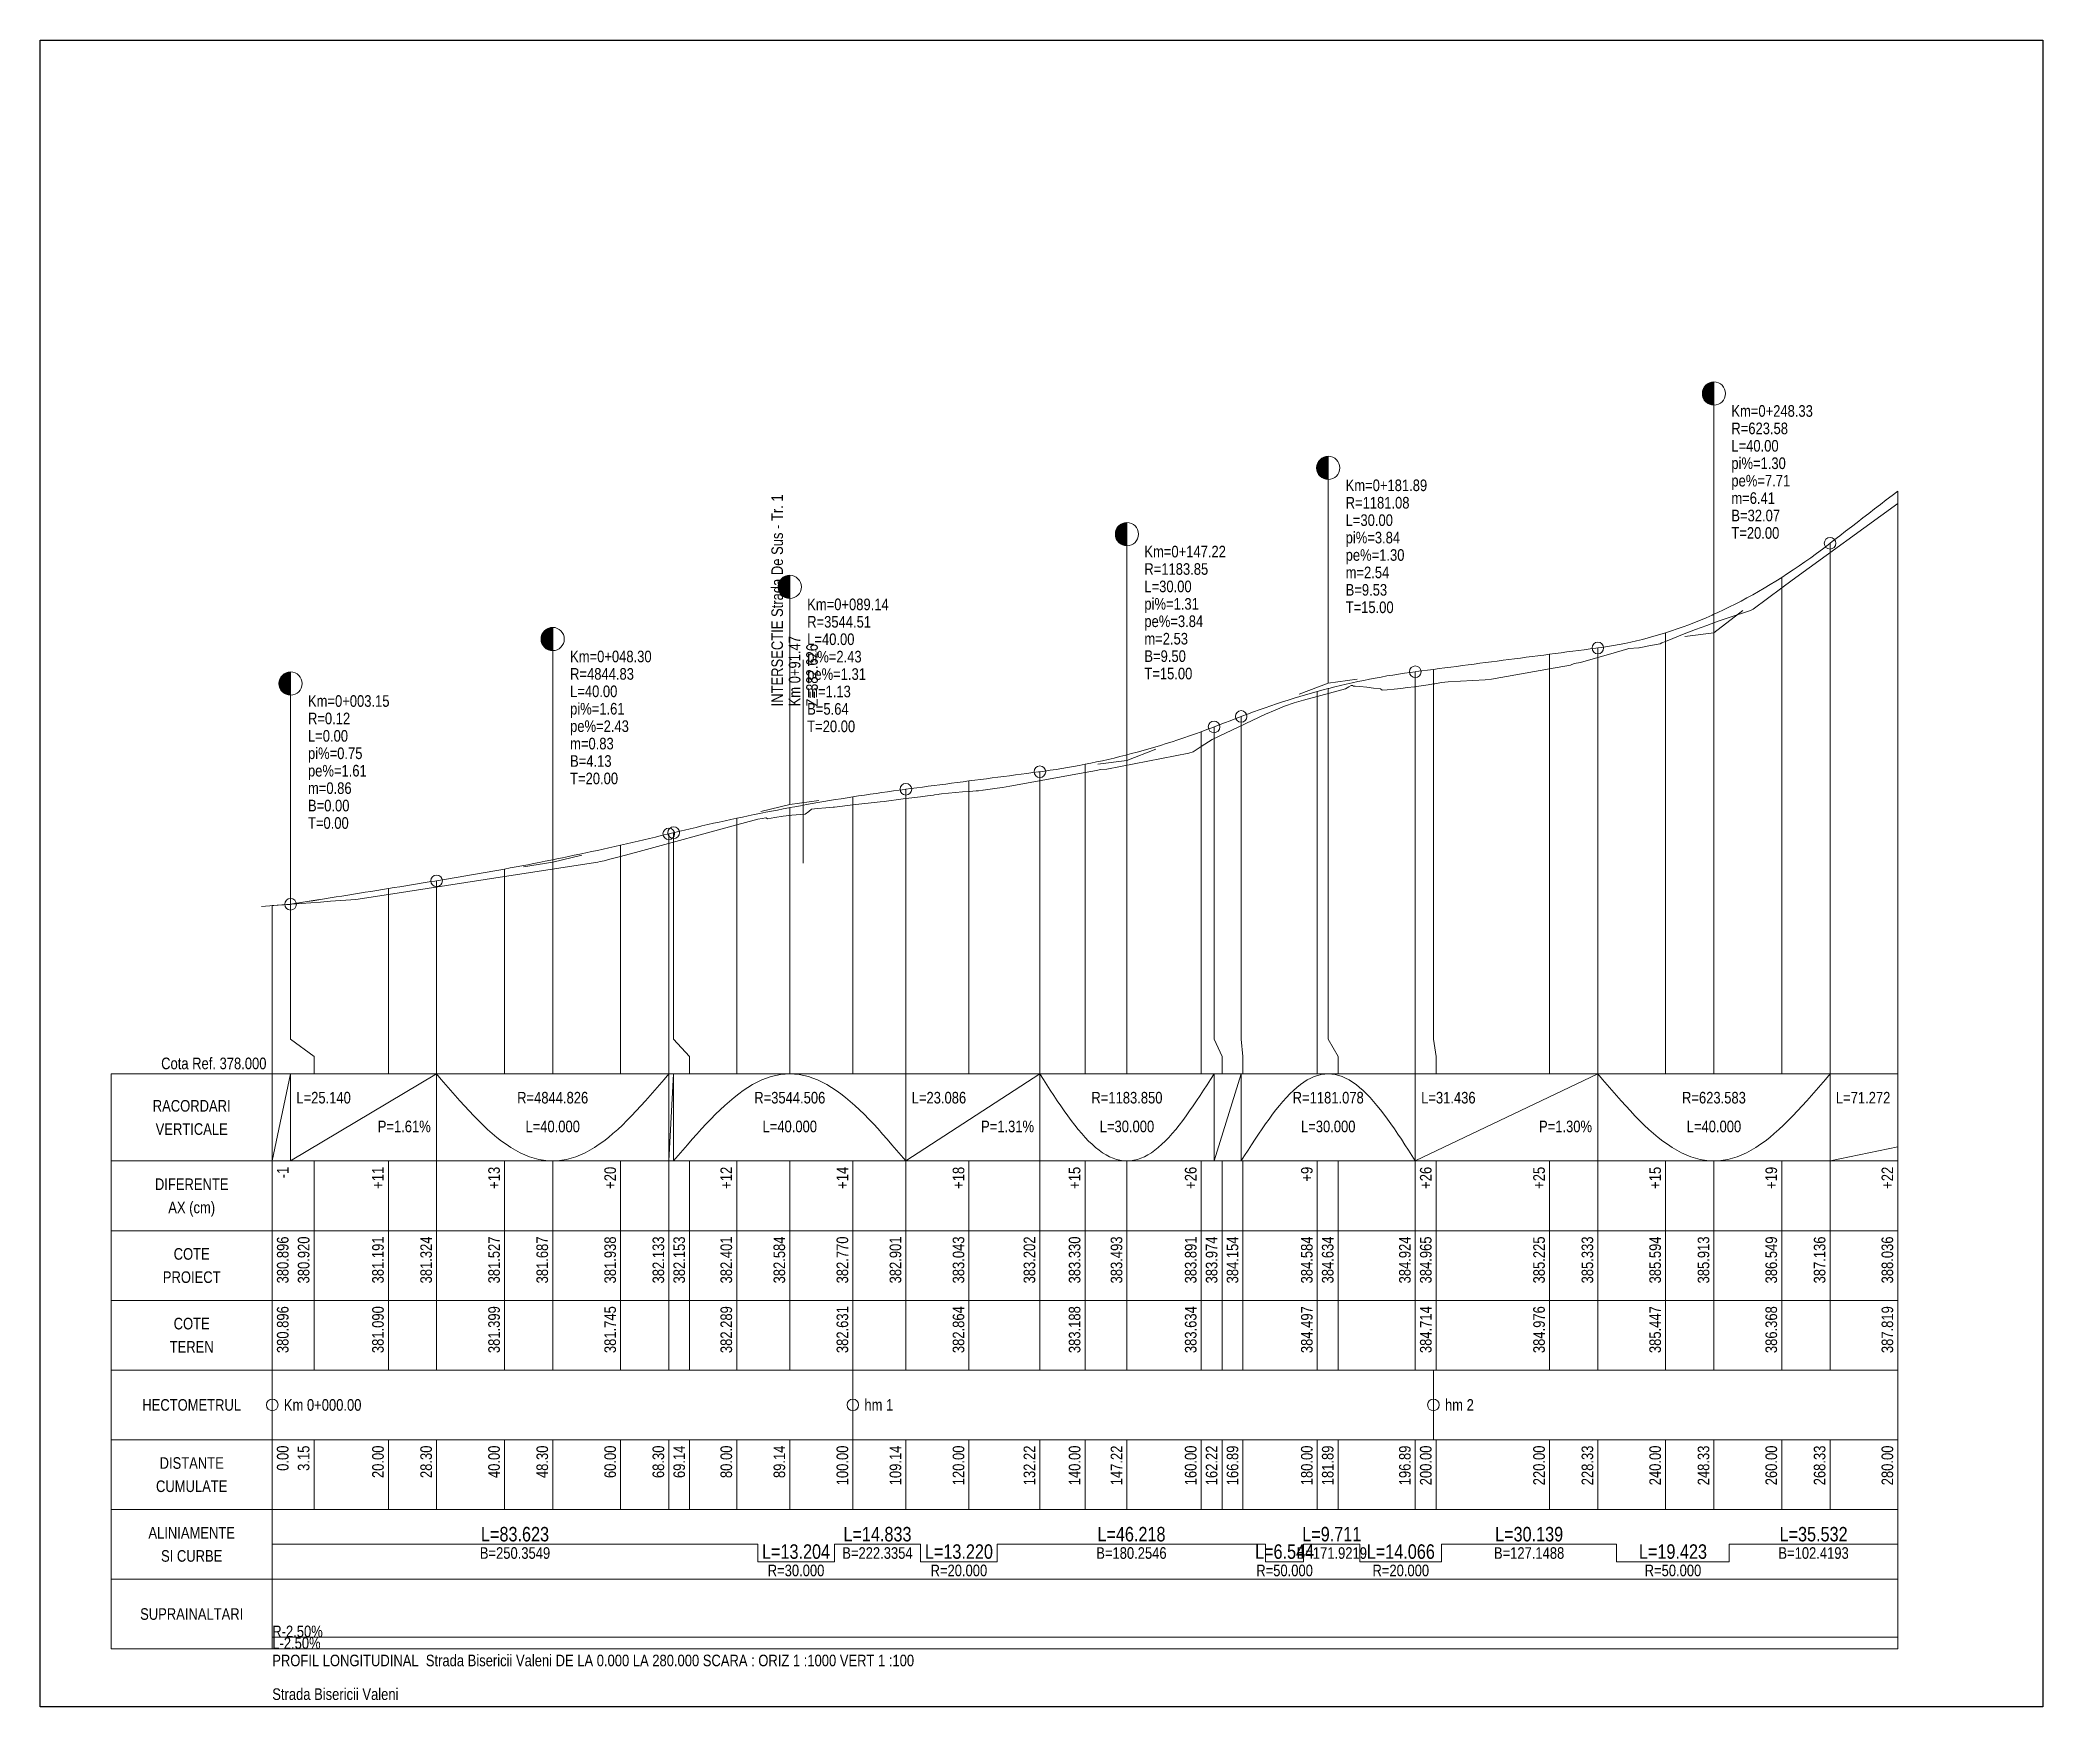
# Model space of a CAD drawing. Extents: x -600 to 1621, y -3670 to 287.
# Drawn here: x 0 to 345, y -367 to -80 of the extents above; entities that cross this region are included whole.
import ezdxf
from ezdxf.enums import TextEntityAlignment as Align

# ---------------------------------------------------------------- set-up
doc = ezdxf.new("R2010")
doc.units = 0
doc.layers.add('ARD-No Plot', color=7, linetype='Continuous', lineweight=0, plot=False)
doc.layers.add('Cartus', color=8, linetype='Continuous')
for name, color, linetype, lineweight in [('L-C. Ref', 7, 'Continuous', 0), ('L-cote-ex', 7, 'Continuous', 0), ('L-Cote-Pr', 7, 'Continuous', 0), ('L-Curbe', 7, 'Continuous', 0), ('L-Cut-Fill', 7, 'Continuous', 0), ('L-Design', 7, 'Continuous', 0), ('L-Exist', 7, 'Continuous', 0), ('L-Intersectii', 7, 'Continuous', 0), ('L-LINES', 7, 'Continuous', 0), ('L-Pante-Tran', 7, 'Continuous', 0), ('L-rac-Vert', 7, 'Continuous', 0), ('L-TEXT', 7, 'Continuous', 0)]:
    doc.layers.add(name, color=color, linetype=linetype, lineweight=lineweight)
doc.styles.add('Arial', font='arial.ttf', dxfattribs={"width": 0.8})

msp = doc.modelspace()

# ---------------------------------------------------------------- texts
at = {"layer": 'ARD-No Plot', "style": 'Arial', "width": 0.8}
msp.add_text('Strada Bisericii Valeni', height=2, dxfattribs=at).set_placement((40, -365.81))
at = {"layer": 'L-C. Ref', "style": 'Arial', "width": 0.8}
msp.add_text('Cota Ref. 378.000', height=2, dxfattribs=at).set_placement((39, -257.21), align=Align.RIGHT)
at = {"layer": 'L-cote-ex', "style": 'Arial', "width": 0.8}
for s, p in [('380.896', (42.8, -298.01)), ('380.896', (42.8, -298.01)), ('380.896', (42.8, -298.01)), ('381.090', (59.2, -298.01)), ('381.399', (79.2, -298.01)), ('381.745', (99.2, -298.01)), ('382.289', (119.2, -298.01)), ('382.631', (139.2, -298.01)), ('382.864', (159.2, -298.01)), ('383.188', (179.2, -298.01)), ('383.634', (199.2, -298.01)), ('384.497', (219.2, -298.01)), ('384.714', (239.69, -298.01)), ('384.976', (259.2, -298.01)), ('385.447', (279.2, -298.01)), ('386.368', (299.2, -298.01)), ('387.819', (319.2, -298.01))]:
    msp.add_text(s, height=2, rotation=90, dxfattribs=at).set_placement(p, align=Align.RIGHT)
at = {"layer": 'L-Cote-Pr', "style": 'Arial', "width": 0.8}
for s, p in [('380.896', (42.8, -286.01)), ('380.920', (46.4, -286.01)), ('381.191', (59.2, -286.01)), ('381.324', (67.5, -286.01)), ('381.527', (79.2, -286.01)), ('381.687', (87.5, -286.01)), ('381.938', (99.2, -286.01)), ('382.133', (107.5, -286.01)), ('382.153', (111.09, -286.01)), ('382.401', (119.2, -286.01)), ('382.584', (128.34, -286.01)), ('382.770', (139.2, -286.01)), ('382.901', (148.34, -286.01)), ('383.043', (159.2, -286.01)), ('383.202', (171.42, -286.01)), ('383.330', (179.2, -286.01)), ('383.493', (186.42, -286.01)), ('383.891', (199.2, -286.01)), ('383.974', (202.8, -286.01)), ('384.154', (206.4, -286.01)), ('384.584', (219.2, -286.01)), ('384.634', (222.8, -286.01)), ('384.924', (236.09, -286.01)), ('384.965', (239.69, -286.01)), ('385.225', (259.2, -286.01)), ('385.333', (267.53, -286.01)), ('385.594', (279.2, -286.01)), ('385.913', (287.53, -286.01)), ('386.549', (299.2, -286.01)), ('387.136', (307.53, -286.01)), ('388.036', (319.2, -286.01))]:
    msp.add_text(s, height=2, rotation=90, dxfattribs=at).set_placement(p, align=Align.RIGHT)
for s, p in [('COTE', (26.12, -290.01)), ('PROIECT', (26.12, -294.01))]:
    msp.add_text(s, height=2, dxfattribs=at).set_placement(p, align=Align.CENTER)
at = {"layer": 'L-Cut-Fill', "style": 'Arial', "width": 0.8}
for s, p in [('-1', (42.8, -274.01)), ('+11', (59.2, -274.01)), ('+13', (79.2, -274.01)), ('+20', (99.2, -274.01)), ('+12', (119.2, -274.01)), ('+14', (139.2, -274.01)), ('+18', (159.2, -274.01)), ('+15', (179.2, -274.01)), ('+26', (199.2, -274.01)), ('+9', (219.2, -274.01)), ('+26', (239.69, -274.01)), ('+25', (259.2, -274.01)), ('+15', (279.2, -274.01)), ('+19', (299.2, -274.01)), ('+22', (319.2, -274.01))]:
    msp.add_text(s, height=2, rotation=90, dxfattribs=at).set_placement(p, align=Align.RIGHT)
for s, p in [('DIFERENTE', (26.12, -278.01)), ('AX (cm)', (26.12, -282.01))]:
    msp.add_text(s, height=2, dxfattribs=at).set_placement(p, align=Align.CENTER)
at = {"layer": 'L-Intersectii', "style": 'Arial', "width": 0.8}
for s, p in [('INTERSECTIE Strada De Sus - Tr. 1', (127.97, -194.74)), ('Km 0+91.47', (130.97, -194.74)), ('Z=382.626', (133.97, -194.74))]:
    msp.add_text(s, height=2, rotation=90, dxfattribs=at).set_placement(p)
at = {"layer": 'L-rac-Vert', "style": 'Arial', "width": 0.8}
for s, p in [('Km=0+248.33', (291.33, -144.87)), ('R=623.58', (291.33, -147.87)), ('pi%=1.30', (291.33, -153.87)), ('L=40.00', (291.33, -150.87)), ('pe%=7.71', (291.33, -156.87)), ('Km=0+181.89', (224.89, -157.67)), ('R=1181.08', (224.89, -160.67)), ('m=6.41', (291.33, -159.87)), ('L=30.00', (224.89, -163.67)), ('B=32.07', (291.33, -162.87)), ('pi%=3.84', (224.89, -166.67)), ('T=20.00', (291.33, -165.87)), ('Km=0+147.22', (190.22, -169.08)), ('pe%=1.30', (224.89, -169.67)), ('R=1183.85', (190.22, -172.08)), ('m=2.54', (224.89, -172.67)), ('L=30.00', (190.22, -175.08)), ('B=9.53', (224.89, -175.67)), ('Km=0+089.14', (132.14, -178.17)), ('R=3544.51', (132.14, -181.17)), ('pi%=1.31', (190.22, -178.08)), ('pe%=3.84', (190.22, -181.08)), ('T=15.00', (224.89, -178.67)), ('L=40.00', (132.14, -184.17)), ('m=2.53', (190.22, -184.08)), ('Km=0+048.30', (91.3, -187.14)), ('pi%=2.43', (132.14, -187.17)), ('B=9.50', (190.22, -187.08)), ('R=4844.83', (91.3, -190.14)), ('pe%=1.31', (132.14, -190.17)), ('T=15.00', (190.22, -190.08)), ('Km=0+003.15', (46.15, -194.81)), ('L=40.00', (91.3, -193.14)), ('m=1.13', (132.14, -193.17)), ('R=0.12', (46.15, -197.81)), ('pi%=1.61', (91.3, -196.14)), ('B=5.64', (132.14, -196.17)), ('L=0.00', (46.15, -200.81)), ('pe%=2.43', (91.3, -199.14)), ('T=20.00', (132.14, -199.17)), ('pi%=0.75', (46.15, -203.81)), ('m=0.83', (91.3, -202.14)), ('B=4.13', (91.3, -205.14)), ('pe%=1.61', (46.15, -206.81)), ('T=20.00', (91.3, -208.14)), ('m=0.86', (46.15, -209.81)), ('T=0.00', (46.15, -215.81)), ('B=0.00', (46.15, -212.81)), ('L=25.140', (44.15, -263.11)), ('L=23.086', (150.14, -263.11)), ('L=31.436', (237.89, -263.11)), ('L=71.272', (309.33, -263.11))]:
    msp.add_text(s, height=2, dxfattribs=at).set_placement(p)
for s, p in [('R=4844.826', (88.3, -263.11)), ('R=3544.506', (129.14, -263.11)), ('R=1183.850', (187.22, -263.11)), ('R=1181.078', (221.89, -263.11)), ('R=623.583', (288.33, -263.11)), ('RACORDARI', (26.12, -264.51)), ('VERTICALE', (26.12, -268.51)), ('L=40.000', (88.3, -268.06)), ('L=40.000', (129.14, -268.06)), ('L=30.000', (187.22, -268.06)), ('L=30.000', (221.89, -268.06)), ('L=40.000', (288.33, -268.06))]:
    msp.add_text(s, height=2, dxfattribs=at).set_placement(p, align=Align.CENTER)
for s, p in [('P=1.61%', (67.3, -268.06)), ('P=1.31%', (171.22, -268.06)), ('P=1.30%', (267.33, -268.06))]:
    msp.add_text(s, height=2, dxfattribs=at).set_placement(p, align=Align.RIGHT)
at = {"layer": 'L-TEXT', "style": 'Arial', "width": 0.8}
for s, p in [('COTE', (26.12, -302.01)), ('TEREN', (26.12, -306.01)), ('HECTOMETRUL', (26.12, -316.01)), ('DISTANTE', (26.12, -326.01)), ('CUMULATE', (26.12, -330.01)), ('ALINIAMENTE', (26.12, -338.01)), ('SI CURBE', (26.12, -342.01)), ('SUPRAINALTARI', (26.12, -352.01))]:
    msp.add_text(s, height=2, dxfattribs=at).set_placement(p, align=Align.CENTER)
for s, p in [('hm 1', (142, -316.01)), ('hm 2', (242, -316.01)), ('Km 0+000.00', (42, -316.01)), ('R-2.50%', (40, -355.01)), ('L-2.50%', (40, -357.01)), ('PROFIL LONGITUDINAL  Strada Bisericii Valeni DE LA 0.000 LA 280.000 SCARA : ORIZ 1 :1000 VERT 1 :100', (40, -360.01))]:
    msp.add_text(s, height=2, dxfattribs=at).set_placement(p)
for s, p in [('0.00', (42.8, -322.01)), ('3.15', (46.4, -322.01)), ('20.00', (59.2, -322.01)), ('28.30', (67.5, -322.01)), ('40.00', (79.2, -322.01)), ('48.30', (87.5, -322.01)), ('60.00', (99.2, -322.01)), ('68.30', (107.5, -322.01)), ('69.14', (111.09, -322.01)), ('80.00', (119.2, -322.01)), ('89.14', (128.34, -322.01)), ('100.00', (139.2, -322.01)), ('109.14', (148.34, -322.01)), ('120.00', (159.2, -322.01)), ('132.22', (171.42, -322.01)), ('140.00', (179.2, -322.01)), ('147.22', (186.42, -322.01)), ('160.00', (199.2, -322.01)), ('162.22', (202.8, -322.01)), ('166.89', (206.4, -322.01)), ('180.00', (219.2, -322.01)), ('181.89', (222.8, -322.01)), ('196.89', (236.09, -322.01)), ('200.00', (239.69, -322.01)), ('220.00', (259.2, -322.01)), ('228.33', (267.53, -322.01)), ('240.00', (279.2, -322.01)), ('248.33', (287.53, -322.01)), ('260.00', (299.2, -322.01)), ('268.33', (307.53, -322.01)), ('280.00', (319.2, -322.01))]:
    msp.add_text(s, height=2, rotation=90, dxfattribs=at).set_placement(p, align=Align.RIGHT)
for s, height, rotation, p in [('L=83.623', 2.5, 360, (81.81, -338.51)), ('L=14.833', 2.5, 0, (144.24, -338.51)), ('L=46.218', 2.5, 0, (187.99, -338.51)), ('L=9.711', 2.5, 0, (222.5, -338.51)), ('L=30.139', 2.5, 0, (256.49, -338.51)), ('L=35.532', 2.5, 0, (305.49, -338.51)), ('B=250.3549', 2, 360, (81.81, -341.51)), ('L=13.204', 2.5, 0, (130.22, -341.51)), ('B=222.3354', 2, 0, (144.24, -341.51)), ('L=13.220', 2.5, 0, (158.27, -341.51)), ('B=180.2546', 2, 0, (187.99, -341.51)), ('L=6.544', 2.5, 0, (214.37, -341.51)), ('B=171.9219', 2, 0, (222.5, -341.51)), ('L=14.066', 2.5, 0, (234.39, -341.51)), ('B=127.1488', 2, 0, (256.49, -341.51)), ('L=19.423', 2.5, 0, (281.27, -341.51)), ('B=102.4193', 2, 0, (305.49, -341.51)), ('R=30.000', 2, 0, (130.22, -344.51)), ('R=20.000', 2, 0, (158.27, -344.51)), ('R=50.000', 2, 0, (214.37, -344.51)), ('R=20.000', 2, 0, (234.39, -344.51)), ('R=50.000', 2, 0, (281.27, -344.51))]:
    msp.add_text(s, height=height, rotation=rotation, dxfattribs=at).set_placement(p, align=Align.CENTER)

# ---------------------------------------------------------------- blocks, each defined once
blk = doc.blocks.new('A3_TRANSV_ALIN_TIRENA')
at = {"layer": 'Cartus'}
blk.add_lwpolyline([(0, 0), (0, 287), (345, 287), (345, 0)], close=True, dxfattribs=at)

# ---------------------------------------------------------------- linework, layer by layer
at = {"layer": 'L-Curbe'}
for p, q in [((40, -339.01), (123.62, -339.01)), ((123.62, -339.01), (123.62, -342.01)), ((136.83, -342.01), (136.83, -339.01)), ((136.83, -339.01), (151.66, -339.01)), ((151.66, -339.01), (151.66, -342.01)), ((164.88, -342.01), (164.88, -339.01)), ((164.88, -339.01), (211.1, -339.01)), ((211.1, -339.01), (211.1, -342.01)), ((217.64, -342.01), (217.64, -339.01)), ((217.64, -339.01), (227.35, -339.01)), ((227.35, -339.01), (227.35, -342.01)), ((241.42, -342.01), (241.42, -339.01)), ((241.42, -339.01), (271.56, -339.01)), ((271.56, -339.01), (271.56, -342.01)), ((290.98, -342.01), (290.98, -339.01)), ((290.98, -339.01), (320, -339.01)), ((123.62, -342.01), (136.83, -342.01)), ((151.66, -342.01), (164.88, -342.01)), ((211.1, -342.01), (217.64, -342.01)), ((227.35, -342.01), (241.42, -342.01)), ((271.56, -342.01), (290.98, -342.01))]:
    msp.add_line(p, q, dxfattribs=at)
at = {"layer": 'L-Design'}
msp.add_lwpolyline([(40, -229.04), (41, -228.97), (42, -228.9), (43, -228.82), (43.15, -228.81), (44, -228.67), (45, -228.51), (46, -228.35), (47, -228.19), (48, -228.03), (49, -227.87), (50, -227.71), (51, -227.55), (52, -227.39), (53, -227.23), (54, -227.06), (55, -226.9), (56, -226.74), (57, -226.58), (58, -226.42), (59, -226.26), (60, -226.1), (61, -225.94), (62, -225.78), (63, -225.62), (64, -225.46), (65, -225.3), (66, -225.13), (67, -224.97), (68, -224.81), (68.3, -224.77), (69, -224.65), (70, -224.49), (71, -224.32), (72, -224.16), (73, -223.99), (74, -223.81), (75, -223.64), (76, -223.47), (77, -223.29), (78, -223.11), (79, -222.93), (80, -222.74), (81, -222.56), (82, -222.37), (83, -222.18), (84, -221.99), (85, -221.79), (86, -221.59), (87, -221.4), (88, -221.2), (88.3, -221.14), (89, -220.99), (90, -220.79), (91, -220.58), (92, -220.37), (93, -220.16), (94, -219.95), (95, -219.73), (96, -219.52), (97, -219.3), (98, -219.08), (99, -218.85), (100, -218.63), (101, -218.4), (102, -218.17), (103, -217.94), (104, -217.71), (105, -217.47), (106, -217.23), (107, -216.99), (108, -216.75), (108.3, -216.68), (109, -216.51), (109.14, -216.48), (110, -216.27), (111, -216.03), (112, -215.79), (113, -215.56), (114, -215.33), (115, -215.1), (116, -214.87), (117, -214.65), (118, -214.43), (119, -214.21), (120, -214), (121, -213.79), (122, -213.58), (123, -213.37), (124, -213.17), (125, -212.97), (126, -212.77), (127, -212.58), (128, -212.39), (129, -212.2), (129.14, -212.17), (130, -212.01), (131, -211.83), (132, -211.65), (133, -211.47), (134, -211.3), (135, -211.13), (136, -210.96), (137, -210.79), (138, -210.63), (139, -210.47), (140, -210.31), (141, -210.15), (142, -210), (143, -209.85), (144, -209.71), (145, -209.56), (146, -209.42), (147, -209.28), (148, -209.15), (149, -209.02), (149.14, -209), (150, -208.89), (151, -208.75), (152, -208.62), (153, -208.49), (154, -208.36), (155, -208.23), (156, -208.1), (157, -207.97), (158, -207.84), (159, -207.71), (160, -207.58), (161, -207.45), (162, -207.32), (163, -207.19), (164, -207.06), (165, -206.93), (166, -206.8), (167, -206.67), (168, -206.54), (169, -206.41), (170, -206.27), (171, -206.14), (172, -206.01), (172.22, -205.98), (173, -205.88), (174, -205.74), (175, -205.59), (176, -205.43), (177, -205.26), (178, -205.09), (179, -204.91), (180, -204.71), (181, -204.51), (182, -204.3), (183, -204.09), (184, -203.86), (185, -203.63), (186, -203.38), (187, -203.13), (187.22, -203.08), (188, -202.87), (189, -202.61), (190, -202.33), (191, -202.04), (192, -201.75), (193, -201.45), (194, -201.14), (195, -200.82), (196, -200.49), (197, -200.16), (198, -199.81), (199, -199.46), (200, -199.1), (201, -198.73), (202, -198.35), (202.22, -198.27), (203, -197.97), (204, -197.58), (205, -197.2), (206, -196.82), (206.89, -196.47), (207, -196.43), (208, -196.05), (209, -195.68), (210, -195.32), (211, -194.97), (212, -194.62), (213, -194.29), (214, -193.96), (215, -193.64), (216, -193.33), (217, -193.03), (218, -192.73), (219, -192.45), (220, -192.17), (221, -191.9), (221.89, -191.67), (222, -191.64), (223, -191.39), (224, -191.14), (225, -190.91), (226, -190.68), (227, -190.47), (228, -190.26), (229, -190.05), (230, -189.86), (231, -189.68), (232, -189.5), (233, -189.34), (234, -189.18), (235, -189.03), (236, -188.88), (236.89, -188.77), (237, -188.75), (238, -188.62), (239, -188.49), (240, -188.36), (241, -188.23), (242, -188.1), (243, -187.97), (244, -187.84), (245, -187.71), (246, -187.58), (247, -187.45), (248, -187.32), (249, -187.19), (250, -187.06), (251, -186.93), (252, -186.8), (253, -186.67), (254, -186.54), (255, -186.41), (256, -186.28), (257, -186.15), (258, -186.02), (259, -185.89), (260, -185.76), (261, -185.63), (262, -185.5), (263, -185.37), (264, -185.24), (265, -185.11), (266, -184.98), (267, -184.85), (268, -184.72), (268.33, -184.68), (269, -184.59), (270, -184.44), (271, -184.28), (272, -184.1), (273, -183.9), (274, -183.69), (275, -183.46), (276, -183.21), (277, -182.95), (278, -182.67), (279, -182.38), (280, -182.07), (281, -181.75), (282, -181.41), (283, -181.05), (284, -180.68), (285, -180.29), (286, -179.88), (287, -179.46), (288, -179.02), (288.33, -178.87), (289, -178.57), (290, -178.1), (291, -177.61), (292, -177.11), (293, -176.59), (294, -176.06), (295, -175.51), (296, -174.95), (297, -174.36), (298, -173.77), (299, -173.15), (300, -172.52), (301, -171.88), (302, -171.22), (303, -170.54), (304, -169.84), (305, -169.13), (306, -168.41), (307, -167.67), (308, -166.91), (308.33, -166.65), (309, -166.14), (310, -165.37), (311, -164.59), (312, -163.82), (313, -163.05), (314, -162.28), (315, -161.51), (316, -160.74), (317, -159.97), (318, -159.19), (319, -158.42), (320, -157.65)], dxfattribs=at)
at = {"layer": 'L-Exist'}
for p, q in [((301.83, -172.98), (320, -159.82)), ((295.09, -177.97), (300, -174.33)), ((300, -174.33), (301.83, -172.98)), ((290.98, -179.43), (294.44, -178.26)), ((294.44, -178.26), (294.85, -178.11)), ((294.85, -178.11), (295.09, -177.97)), ((281.27, -183.03), (283.21, -182.26)), ((283.21, -182.26), (285.16, -181.51)), ((285.16, -181.51), (287.1, -180.79)), ((287.1, -180.79), (289.04, -180.09)), ((289.04, -180.09), (290.98, -179.43)), ((265.35, -187.17), (271.56, -185.39)), ((271.56, -185.39), (273.5, -184.83)), ((273.5, -184.83), (273.64, -184.78)), ((273.64, -184.78), (275.37, -184.65)), ((275.37, -184.65), (275.44, -184.64)), ((275.44, -184.64), (277.39, -184.26)), ((277.39, -184.26), (279.05, -183.94)), ((279.05, -183.94), (279.33, -183.82)), ((279.33, -183.82), (280, -183.54)), ((280, -183.54), (281.27, -183.03)), ((249.99, -190.03), (260, -188.25)), ((260, -188.25), (263.62, -187.61)), ((263.62, -187.61), (264.27, -187.34)), ((264.27, -187.34), (265.35, -187.17)), ((217.64, -193.67), (220, -193.04)), ((220, -193.04), (224.86, -191.74)), ((224.86, -191.74), (225.46, -191.38)), ((225.46, -191.38), (225.82, -191.13)), ((225.82, -191.13), (226.08, -191.13)), ((226.08, -191.13), (226.22, -191.24)), ((226.22, -191.24), (226.52, -191.26)), ((226.52, -191.26), (227.35, -191.33)), ((227.35, -191.33), (228.53, -191.45)), ((228.53, -191.45), (229.7, -191.57)), ((229.7, -191.57), (230.87, -191.69)), ((230.87, -191.69), (230.92, -191.7)), ((230.92, -191.7), (231.19, -191.97)), ((231.19, -191.97), (232.04, -191.89)), ((232.04, -191.89), (233.22, -191.76)), ((233.22, -191.76), (234.39, -191.63)), ((234.39, -191.63), (235.56, -191.49)), ((235.56, -191.49), (236.73, -191.34)), ((236.73, -191.34), (237.9, -191.18)), ((237.9, -191.18), (239.08, -191.01)), ((239.08, -191.01), (240, -190.87)), ((240, -190.87), (240.25, -190.83)), ((240.25, -190.83), (241.42, -190.65)), ((241.42, -190.65), (242.54, -190.48)), ((242.54, -190.48), (248.94, -190.19)), ((248.94, -190.19), (249.99, -190.03)), ((201.91, -200.46), (211.1, -196.1)), ((211.1, -196.1), (212.73, -195.37)), ((212.73, -195.37), (214.37, -194.72)), ((214.37, -194.72), (216.01, -194.15)), ((216.01, -194.15), (217.64, -193.67)), ((183.76, -205.52), (197.86, -202.81)), ((197.86, -202.81), (198.63, -202.54)), ((198.63, -202.54), (200, -201.67)), ((200, -201.67), (201.91, -200.46)), ((167.06, -208.48), (180, -206.13)), ((180, -206.13), (181.96, -205.78)), ((181.96, -205.78), (182.64, -205.63)), ((182.64, -205.63), (183.76, -205.52)), ((148.65, -210.65), (151.66, -210.29)), ((151.66, -210.29), (152.86, -210.15)), ((152.86, -210.15), (153.88, -210.02)), ((153.88, -210.02), (154.06, -209.99)), ((154.06, -209.99), (154.7, -209.88)), ((154.7, -209.88), (154.9, -209.86)), ((154.9, -209.86), (155.27, -209.82)), ((155.27, -209.82), (156.47, -209.69)), ((156.47, -209.69), (157.67, -209.57)), ((157.67, -209.57), (158.87, -209.46)), ((158.87, -209.46), (160, -209.37)), ((160, -209.37), (160.07, -209.37)), ((160.07, -209.37), (161.27, -209.29)), ((161.27, -209.29), (161.65, -209.26)), ((161.65, -209.26), (162.41, -209.17)), ((162.41, -209.17), (162.48, -209.16)), ((162.48, -209.16), (163.68, -208.98)), ((163.68, -208.98), (164.88, -208.81)), ((164.88, -208.81), (165.78, -208.69)), ((165.78, -208.69), (167.06, -208.48)), ((125.29, -214.08), (126.56, -213.86)), ((126.56, -213.86), (128.02, -213.65)), ((128.02, -213.65), (129.49, -213.47)), ((129.49, -213.47), (130.96, -213.34)), ((130.96, -213.34), (131.8, -213.28)), ((131.8, -213.28), (132.43, -212.81)), ((132.43, -212.81), (132.91, -212.43)), ((132.91, -212.43), (133.89, -212.34)), ((133.89, -212.34), (135.36, -212.2)), ((135.36, -212.2), (136.61, -212.08)), ((136.61, -212.08), (136.83, -212.06)), ((136.83, -212.06), (140, -211.7)), ((140, -211.7), (144.71, -211.16)), ((144.71, -211.16), (145.38, -211.1)), ((145.38, -211.1), (148.65, -210.65)), ((103.22, -219.71), (120, -215.12)), ((120, -215.12), (123.03, -214.3)), ((123.03, -214.3), (123.62, -214.18)), ((123.62, -214.18), (124.39, -214.04)), ((124.39, -214.04), (125.03, -213.91)), ((125.03, -213.91), (125.09, -213.95)), ((125.09, -213.95), (125.29, -214.08)), ((98.15, -221.05), (100, -220.56)), ((100, -220.56), (103.22, -219.71)), ((60, -227.11), (80, -224.02)), ((80, -224.02), (96.1, -221.54)), ((96.1, -221.54), (96.48, -221.45)), ((96.48, -221.45), (97.16, -221.33)), ((97.16, -221.33), (98.15, -221.05)), ((54.42, -227.97), (60, -227.11)), ((40, -229.04), (48.3, -228.42)), ((40, -229.04), (40, -229.04)), ((40, -229.04), (40, -229.04)), ((48.3, -228.42), (50.04, -228.29)), ((50.04, -228.29), (54.42, -227.97))]:
    msp.add_line(p, q, dxfattribs=at)
at = {"layer": 'L-Intersectii'}
msp.add_line((131.47, -221.74), (131.47, -186.74), dxfattribs=at)
at = {"layer": 'L-LINES'}
for p, q in [((320, -258.01), (320, -157.65)), ((308.33, -258.01), (308.33, -166.65)), ((300, -258.01), (300, -172.52)), ((288.33, -258.01), (288.33, -178.87)), ((280, -258.01), (280, -182.07)), ((260, -258.01), (260, -185.76)), ((268.33, -258.01), (268.33, -184.68)), ((236.89, -258.01), (236.89, -188.77)), ((240, -252.01), (240, -188.36)), ((220, -258.01), (220, -192.17)), ((221.89, -252.01), (221.89, -191.67)), ((206.89, -252.01), (206.89, -196.47)), ((200, -258.01), (200, -199.1)), ((202.22, -252.01), (202.22, -198.27)), ((187.22, -258.01), (187.22, -203.08)), ((172.22, -258.01), (172.22, -205.98)), ((180, -258.01), (180, -204.71)), ((140, -258.01), (140, -210.31)), ((149.14, -258.01), (149.14, -209)), ((160, -258.01), (160, -207.58)), ((129.14, -258.01), (129.14, -212.17)), ((108.3, -258.01), (108.3, -216.68)), ((109.14, -252.01), (109.14, -216.48)), ((120, -258.01), (120, -214)), ((100, -258.01), (100, -218.63)), ((80, -258.01), (80, -222.74)), ((88.3, -258.01), (88.3, -221.14)), ((60, -258.01), (60, -226.1)), ((68.3, -258.01), (68.3, -224.77)), ((40, -258.01), (40, -229.04)), ((43.15, -252.01), (43.15, -228.81)), ((47.2, -255.01), (43.15, -252.01)), ((47.2, -258.01), (47.2, -255.01)), ((111.89, -255.01), (109.14, -252.01)), ((111.89, -258.01), (111.89, -255.01)), ((203.6, -255.01), (202.22, -252.01)), ((203.6, -258.01), (203.6, -255.01)), ((207.2, -255.01), (206.89, -252.01)), ((207.2, -258.01), (207.2, -255.01)), ((223.6, -255.01), (221.89, -252.01)), ((223.6, -258.01), (223.6, -255.01)), ((240.49, -255.01), (240, -252.01)), ((240.49, -258.01), (240.49, -255.01)), ((12.24, -273.01), (12.24, -258.01)), ((12.24, -258.01), (40, -258.01)), ((40, -258.01), (320, -258.01)), ((40, -273.01), (40, -258.01)), ((320, -273.01), (320, -258.01)), ((12.24, -285.01), (12.24, -273.01)), ((12.24, -273.01), (40, -273.01)), ((40, -273.01), (12.24, -273.01)), ((40, -273.01), (320, -273.01)), ((40, -285.01), (40, -273.01)), ((40, -273.01), (320, -273.01)), ((40, -285.01), (40, -273.01)), ((47.2, -285.01), (47.2, -273.01)), ((60, -285.01), (60, -273.01)), ((68.3, -285.01), (68.3, -273.01)), ((80, -285.01), (80, -273.01)), ((88.3, -285.01), (88.3, -273.01)), ((100, -285.01), (100, -273.01)), ((108.3, -285.01), (108.3, -273.01)), ((111.89, -285.01), (111.89, -273.01)), ((120, -285.01), (120, -273.01)), ((129.14, -285.01), (129.14, -273.01)), ((140, -285.01), (140, -273.01)), ((149.14, -285.01), (149.14, -273.01)), ((160, -285.01), (160, -273.01)), ((172.22, -285.01), (172.22, -273.01)), ((180, -285.01), (180, -273.01)), ((187.22, -285.01), (187.22, -273.01)), ((200, -285.01), (200, -273.01)), ((203.6, -285.01), (203.6, -273.01)), ((207.2, -285.01), (207.2, -273.01)), ((220, -285.01), (220, -273.01)), ((223.6, -285.01), (223.6, -273.01)), ((236.89, -285.01), (236.89, -273.01)), ((240.49, -285.01), (240.49, -273.01)), ((260, -285.01), (260, -273.01)), ((268.33, -285.01), (268.33, -273.01)), ((280, -285.01), (280, -273.01)), ((288.33, -285.01), (288.33, -273.01)), ((300, -285.01), (300, -273.01)), ((308.33, -285.01), (308.33, -273.01)), ((320, -285.01), (320, -273.01)), ((320, -285.01), (320, -273.01)), ((12.24, -297.01), (12.24, -285.01)), ((12.24, -285.01), (40, -285.01)), ((40, -285.01), (12.24, -285.01)), ((40, -285.01), (320, -285.01)), ((40, -285.01), (320, -285.01)), ((40, -297.01), (40, -285.01)), ((47.2, -297.01), (47.2, -285.01)), ((60, -297.01), (60, -285.01)), ((68.3, -297.01), (68.3, -285.01)), ((80, -297.01), (80, -285.01)), ((88.3, -297.01), (88.3, -285.01)), ((100, -297.01), (100, -285.01)), ((108.3, -297.01), (108.3, -285.01)), ((111.89, -297.01), (111.89, -285.01)), ((120, -297.01), (120, -285.01)), ((129.14, -297.01), (129.14, -285.01)), ((140, -297.01), (140, -285.01)), ((149.14, -297.01), (149.14, -285.01)), ((160, -297.01), (160, -285.01)), ((172.22, -297.01), (172.22, -285.01)), ((180, -297.01), (180, -285.01)), ((187.22, -297.01), (187.22, -285.01)), ((200, -297.01), (200, -285.01)), ((203.6, -297.01), (203.6, -285.01)), ((207.2, -297.01), (207.2, -285.01)), ((220, -297.01), (220, -285.01)), ((223.6, -297.01), (223.6, -285.01)), ((236.89, -297.01), (236.89, -285.01)), ((240.49, -297.01), (240.49, -285.01)), ((260, -297.01), (260, -285.01)), ((268.33, -297.01), (268.33, -285.01)), ((280, -297.01), (280, -285.01)), ((288.33, -297.01), (288.33, -285.01)), ((300, -297.01), (300, -285.01)), ((308.33, -297.01), (308.33, -285.01)), ((320, -297.01), (320, -285.01)), ((12.24, -309.01), (12.24, -297.01)), ((12.24, -297.01), (40, -297.01)), ((40, -297.01), (12.24, -297.01)), ((40, -297.01), (320, -297.01)), ((40, -297.01), (320, -297.01)), ((40, -309.01), (40, -297.01)), ((47.2, -309.01), (47.2, -297.01)), ((60, -309.01), (60, -297.01)), ((68.3, -309.01), (68.3, -297.01)), ((80, -309.01), (80, -297.01)), ((88.3, -309.01), (88.3, -297.01)), ((100, -309.01), (100, -297.01)), ((108.3, -309.01), (108.3, -297.01)), ((111.89, -309.01), (111.89, -297.01)), ((120, -309.01), (120, -297.01)), ((129.14, -309.01), (129.14, -297.01)), ((140, -309.01), (140, -297.01)), ((149.14, -309.01), (149.14, -297.01)), ((160, -309.01), (160, -297.01)), ((172.22, -309.01), (172.22, -297.01)), ((180, -309.01), (180, -297.01)), ((187.22, -309.01), (187.22, -297.01)), ((200, -309.01), (200, -297.01)), ((203.6, -309.01), (203.6, -297.01)), ((207.2, -309.01), (207.2, -297.01)), ((220, -309.01), (220, -297.01)), ((223.6, -309.01), (223.6, -297.01)), ((236.89, -309.01), (236.89, -297.01)), ((240.49, -309.01), (240.49, -297.01)), ((260, -309.01), (260, -297.01)), ((268.33, -309.01), (268.33, -297.01)), ((280, -309.01), (280, -297.01)), ((288.33, -309.01), (288.33, -297.01)), ((300, -309.01), (300, -297.01)), ((308.33, -309.01), (308.33, -297.01)), ((320, -309.01), (320, -297.01)), ((12.24, -321.01), (12.24, -309.01)), ((12.24, -309.01), (40, -309.01)), ((40, -309.01), (12.24, -309.01)), ((40, -309.01), (320, -309.01)), ((40, -321.01), (40, -309.01)), ((40, -321.01), (40, -309.01)), ((40, -309.01), (320, -309.01)), ((140, -321.01), (140, -309.01)), ((240, -321.01), (240, -309.01)), ((320, -321.01), (320, -309.01)), ((12.24, -333.01), (12.24, -321.01)), ((12.24, -321.01), (40, -321.01)), ((40, -321.01), (12.24, -321.01)), ((40, -321.01), (320, -321.01)), ((40, -321.01), (320, -321.01)), ((40, -333.01), (40, -321.01)), ((47.2, -333.01), (47.2, -321.01)), ((60, -333.01), (60, -321.01)), ((68.3, -333.01), (68.3, -321.01)), ((80, -333.01), (80, -321.01)), ((88.3, -333.01), (88.3, -321.01)), ((100, -333.01), (100, -321.01)), ((108.3, -333.01), (108.3, -321.01)), ((111.89, -333.01), (111.89, -321.01)), ((120, -333.01), (120, -321.01)), ((129.14, -333.01), (129.14, -321.01)), ((140, -333.01), (140, -321.01)), ((149.14, -333.01), (149.14, -321.01)), ((160, -333.01), (160, -321.01)), ((172.22, -333.01), (172.22, -321.01)), ((180, -333.01), (180, -321.01)), ((187.22, -333.01), (187.22, -321.01)), ((200, -333.01), (200, -321.01)), ((203.6, -333.01), (203.6, -321.01)), ((207.2, -333.01), (207.2, -321.01)), ((220, -333.01), (220, -321.01)), ((223.6, -333.01), (223.6, -321.01)), ((236.89, -333.01), (236.89, -321.01)), ((240.49, -333.01), (240.49, -321.01)), ((260, -333.01), (260, -321.01)), ((268.33, -333.01), (268.33, -321.01)), ((280, -333.01), (280, -321.01)), ((288.33, -333.01), (288.33, -321.01)), ((300, -333.01), (300, -321.01)), ((308.33, -333.01), (308.33, -321.01)), ((320, -333.01), (320, -321.01)), ((12.24, -345.01), (12.24, -333.01)), ((12.24, -333.01), (40, -333.01)), ((40, -333.01), (12.24, -333.01)), ((40, -333.01), (320, -333.01)), ((40, -345.01), (40, -333.01)), ((40, -333.01), (320, -333.01)), ((320, -345.01), (320, -333.01)), ((12.24, -357.01), (12.24, -345.01)), ((12.24, -345.01), (40, -345.01)), ((40, -345.01), (12.24, -345.01)), ((40, -345.01), (320, -345.01)), ((40, -357.01), (40, -345.01)), ((40, -345.01), (320, -345.01)), ((320, -357.01), (320, -345.01)), ((40, -357.01), (12.24, -357.01)), ((40, -357.01), (320, -357.01))]:
    msp.add_line(p, q, dxfattribs=at)
for centre in [(40, -315.01), (140, -315.01), (240, -315.01)]:
    msp.add_circle(centre, 1, dxfattribs=at)
at = {"layer": 'L-Pante-Tran'}
for p, q in [((40, -355.01), (60, -355.01)), ((40, -355.01), (60, -355.01)), ((60, -355.01), (80, -355.01)), ((60, -355.01), (80, -355.01)), ((80, -355.01), (100, -355.01)), ((80, -355.01), (100, -355.01)), ((100, -355.01), (120, -355.01)), ((100, -355.01), (120, -355.01)), ((120, -355.01), (140, -355.01)), ((120, -355.01), (140, -355.01)), ((140, -355.01), (160, -355.01)), ((140, -355.01), (160, -355.01)), ((160, -355.01), (180, -355.01)), ((160, -355.01), (180, -355.01)), ((180, -355.01), (200, -355.01)), ((180, -355.01), (200, -355.01)), ((200, -355.01), (220, -355.01)), ((200, -355.01), (220, -355.01)), ((220, -355.01), (240, -355.01)), ((220, -355.01), (240, -355.01)), ((240, -355.01), (260, -355.01)), ((240, -355.01), (260, -355.01)), ((260, -355.01), (280, -355.01)), ((260, -355.01), (280, -355.01)), ((280, -355.01), (300, -355.01)), ((280, -355.01), (300, -355.01)), ((300, -355.01), (320, -355.01)), ((300, -355.01), (320, -355.01))]:
    msp.add_line(p, q, dxfattribs=at)
at = {"layer": 'L-rac-Vert'}
for p, q in [((286.33, -140.8), (286.33, -140.95)), ((286.34, -140.64), (286.34, -141.11)), ((286.34, -140.72), (286.34, -141.03)), ((286.35, -140.56), (286.35, -141.19)), ((286.37, -140.48), (286.37, -141.26)), ((286.39, -140.41), (286.39, -141.34)), ((286.41, -140.33), (286.41, -141.42)), ((286.43, -140.26), (286.43, -141.49)), ((286.45, -140.18), (286.45, -141.57)), ((286.48, -140.11), (286.48, -141.64)), ((286.51, -140.04), (286.51, -141.71)), ((286.55, -139.97), (286.55, -141.78)), ((286.59, -139.9), (286.59, -141.85)), ((286.62, -139.83), (286.62, -141.92)), ((286.67, -139.76), (286.67, -141.99)), ((286.71, -139.7), (286.71, -142.05)), ((286.76, -139.64), (286.76, -142.11)), ((286.81, -139.58), (286.81, -142.17)), ((286.86, -139.52), (286.86, -142.23)), ((286.92, -139.46), (286.92, -142.29)), ((286.97, -139.41), (286.97, -142.34)), ((287.03, -139.35), (287.03, -142.4)), ((287.09, -139.3), (287.09, -142.44)), ((287.15, -139.26), (287.15, -142.49)), ((287.22, -139.21), (287.22, -142.54)), ((287.29, -139.17), (287.29, -142.58)), ((287.35, -139.13), (287.35, -142.62)), ((287.42, -139.09), (287.42, -142.66)), ((287.49, -139.06), (287.49, -142.69)), ((287.56, -139.03), (287.56, -142.72)), ((287.64, -139), (287.64, -142.75)), ((287.71, -138.97), (287.71, -142.78)), ((287.79, -138.95), (287.79, -142.8)), ((287.86, -138.93), (287.86, -142.82)), ((287.94, -138.91), (287.94, -142.84)), ((288.02, -138.9), (288.02, -142.85)), ((288.1, -138.89), (288.1, -142.86)), ((288.17, -138.88), (288.17, -142.87)), ((288.25, -138.88), (288.25, -142.87)), ((288.33, -182.08), (288.33, -138.87)), ((221.2, -151.79), (221.2, -155.54)), ((221.28, -151.76), (221.28, -155.57)), ((221.35, -151.74), (221.35, -155.59)), ((221.43, -151.72), (221.43, -155.61)), ((221.5, -151.71), (221.5, -155.63)), ((221.58, -151.69), (221.58, -155.64)), ((221.66, -151.68), (221.66, -155.65)), ((221.74, -151.67), (221.74, -155.66)), ((221.82, -151.67), (221.82, -155.67)), ((221.89, -190.71), (221.89, -151.67)), ((219.9, -153.51), (219.9, -153.82)), ((219.9, -153.59), (219.9, -153.75)), ((219.91, -153.43), (219.91, -153.9)), ((219.92, -153.35), (219.92, -153.98)), ((219.93, -153.28), (219.93, -154.06)), ((219.95, -153.2), (219.95, -154.13)), ((219.97, -153.12), (219.97, -154.21)), ((219.99, -153.05), (219.99, -154.29)), ((220.02, -152.97), (220.02, -154.36)), ((220.05, -152.9), (220.05, -154.43)), ((220.08, -152.83), (220.08, -154.5)), ((220.11, -152.76), (220.11, -154.58)), ((220.15, -152.69), (220.15, -154.64)), ((220.19, -152.62), (220.19, -154.71)), ((220.23, -152.56), (220.23, -154.78)), ((220.28, -152.49), (220.28, -154.84)), ((220.32, -152.43), (220.32, -154.91)), ((220.37, -152.37), (220.37, -154.97)), ((220.43, -152.31), (220.43, -155.02)), ((220.48, -152.25), (220.48, -155.08)), ((220.54, -152.2), (220.54, -155.14)), ((220.6, -152.15), (220.6, -155.19)), ((220.66, -152.1), (220.66, -155.24)), ((220.72, -152.05), (220.72, -155.29)), ((220.78, -152), (220.78, -155.33)), ((220.85, -151.96), (220.85, -155.37)), ((220.92, -151.92), (220.92, -155.41)), ((220.99, -151.89), (220.99, -155.45)), ((221.06, -151.85), (221.06, -155.48)), ((221.13, -151.82), (221.13, -155.51)), ((185.23, -164.92), (185.23, -165.23)), ((185.23, -165), (185.23, -165.15)), ((185.24, -164.84), (185.24, -165.31)), ((185.25, -164.76), (185.25, -165.39)), ((185.26, -164.69), (185.26, -165.47)), ((185.28, -164.61), (185.28, -165.54)), ((185.3, -164.53), (185.3, -165.62)), ((185.32, -164.46), (185.32, -165.69)), ((185.35, -164.38), (185.35, -165.77)), ((185.38, -164.31), (185.38, -165.84)), ((185.41, -164.24), (185.41, -165.91)), ((185.44, -164.17), (185.44, -165.98)), ((185.48, -164.1), (185.48, -166.05)), ((185.52, -164.03), (185.52, -166.12)), ((185.56, -163.96), (185.56, -166.19)), ((185.61, -163.9), (185.61, -166.25)), ((185.65, -163.84), (185.65, -166.31)), ((185.7, -163.78), (185.7, -166.37)), ((185.76, -163.72), (185.76, -166.43)), ((185.81, -163.66), (185.81, -166.49)), ((185.87, -163.61), (185.87, -166.54)), ((185.92, -163.56), (185.92, -166.6)), ((185.99, -163.51), (185.99, -166.65)), ((186.05, -163.46), (186.05, -166.69)), ((186.11, -163.41), (186.11, -166.74)), ((186.18, -163.37), (186.18, -166.78)), ((186.25, -163.33), (186.25, -166.82)), ((186.32, -163.29), (186.32, -166.86)), ((186.39, -163.26), (186.39, -166.89)), ((186.46, -163.23), (186.46, -166.92)), ((186.53, -163.2), (186.53, -166.95)), ((186.61, -163.17), (186.61, -166.98)), ((186.68, -163.15), (186.68, -167)), ((186.76, -163.13), (186.76, -167.02)), ((186.83, -163.11), (186.83, -167.04)), ((186.91, -163.1), (186.91, -167.05)), ((186.99, -163.09), (186.99, -167.06)), ((187.07, -163.08), (187.07, -167.07)), ((187.15, -163.08), (187.15, -167.07)), ((187.22, -204.03), (187.22, -163.08)), ((128.09, -172.47), (128.09, -175.88)), ((128.16, -172.43), (128.16, -175.92)), ((128.23, -172.39), (128.23, -175.95)), ((128.3, -172.36), (128.3, -175.99)), ((128.37, -172.33), (128.37, -176.02)), ((128.45, -172.3), (128.45, -176.05)), ((128.52, -172.27), (128.52, -176.07)), ((128.59, -172.25), (128.59, -176.1)), ((128.67, -172.23), (128.67, -176.12)), ((128.75, -172.21), (128.75, -176.13)), ((128.82, -172.2), (128.82, -176.15)), ((128.9, -172.19), (128.9, -176.16)), ((128.98, -172.18), (128.98, -176.17)), ((129.06, -172.17), (129.06, -176.17)), ((129.14, -211.61), (129.14, -172.17)), ((127.14, -174.02), (127.14, -174.33)), ((127.14, -174.09), (127.14, -174.25)), ((127.15, -173.94), (127.15, -174.41)), ((127.16, -173.86), (127.16, -174.49)), ((127.18, -173.78), (127.18, -174.56)), ((127.19, -173.71), (127.19, -174.64)), ((127.21, -173.63), (127.21, -174.72)), ((127.24, -173.55), (127.24, -174.79)), ((127.26, -173.48), (127.26, -174.87)), ((127.29, -173.41), (127.29, -174.94)), ((127.32, -173.34), (127.32, -175.01)), ((127.36, -173.26), (127.36, -175.08)), ((127.39, -173.2), (127.39, -175.15)), ((127.43, -173.13), (127.43, -175.22)), ((127.47, -173.06), (127.47, -175.28)), ((127.52, -173), (127.52, -175.35)), ((127.57, -172.93), (127.57, -175.41)), ((127.62, -172.87), (127.62, -175.47)), ((127.67, -172.82), (127.67, -175.53)), ((127.72, -172.76), (127.72, -175.59)), ((127.78, -172.7), (127.78, -175.64)), ((127.84, -172.65), (127.84, -175.69)), ((127.9, -172.6), (127.9, -175.74)), ((127.96, -172.55), (127.96, -175.79)), ((128.03, -172.51), (128.03, -175.84)), ((288.33, -182.08), (293.33, -178.22)), ((86.32, -182.82), (86.32, -183.45)), ((86.33, -182.75), (86.33, -183.53)), ((86.35, -182.67), (86.35, -183.6)), ((86.37, -182.59), (86.37, -183.68)), ((86.39, -182.52), (86.39, -183.75)), ((86.42, -182.44), (86.42, -183.83)), ((86.45, -182.37), (86.45, -183.9)), ((86.48, -182.3), (86.48, -183.97)), ((86.51, -182.23), (86.51, -184.04)), ((86.55, -182.16), (86.55, -184.11)), ((86.59, -182.09), (86.59, -184.18)), ((86.63, -182.03), (86.63, -184.25)), ((86.68, -181.96), (86.68, -184.31)), ((86.72, -181.9), (86.72, -184.37)), ((86.77, -181.84), (86.77, -184.44)), ((86.83, -181.78), (86.83, -184.49)), ((86.88, -181.72), (86.88, -184.55)), ((86.94, -181.67), (86.94, -184.6)), ((87, -181.62), (87, -184.66)), ((87.06, -181.57), (87.06, -184.71)), ((87.12, -181.52), (87.12, -184.75)), ((87.18, -181.47), (87.18, -184.8)), ((87.25, -181.43), (87.25, -184.84)), ((87.32, -181.39), (87.32, -184.88)), ((87.39, -181.35), (87.39, -184.92)), ((87.46, -181.32), (87.46, -184.95)), ((87.53, -181.29), (87.53, -184.98)), ((87.6, -181.26), (87.6, -185.01)), ((87.68, -181.23), (87.68, -185.04)), ((87.75, -181.21), (87.75, -185.06)), ((87.83, -181.19), (87.83, -185.08)), ((87.9, -181.17), (87.9, -185.1)), ((87.98, -181.16), (87.98, -185.11)), ((88.06, -181.15), (88.06, -185.12)), ((88.14, -181.14), (88.14, -185.13)), ((88.22, -181.14), (88.22, -185.13)), ((88.3, -221.55), (88.3, -181.14)), ((283.33, -182.73), (288.33, -182.08)), ((86.3, -182.98), (86.3, -183.29)), ((86.3, -183.06), (86.3, -183.21)), ((86.31, -182.9), (86.31, -183.37)), ((41.49, -189.7), (41.49, -191.92)), ((41.54, -189.63), (41.54, -191.98)), ((41.58, -189.57), (41.58, -192.05)), ((41.63, -189.51), (41.63, -192.11)), ((41.69, -189.45), (41.69, -192.17)), ((41.74, -189.39), (41.74, -192.22)), ((41.8, -189.34), (41.8, -192.28)), ((41.86, -189.29), (41.86, -192.33)), ((41.92, -189.24), (41.92, -192.38)), ((41.98, -189.19), (41.98, -192.43)), ((42.04, -189.15), (42.04, -192.47)), ((42.11, -189.1), (42.11, -192.51)), ((42.18, -189.06), (42.18, -192.55)), ((42.25, -189.03), (42.25, -192.59)), ((42.32, -188.99), (42.32, -192.63)), ((42.39, -188.96), (42.39, -192.66)), ((42.46, -188.93), (42.46, -192.69)), ((42.54, -188.91), (42.54, -192.71)), ((42.61, -188.88), (42.61, -192.73)), ((42.69, -188.86), (42.69, -192.75)), ((42.76, -188.85), (42.76, -192.77)), ((42.84, -188.83), (42.84, -192.78)), ((42.92, -188.82), (42.92, -192.8)), ((43, -188.82), (43, -192.8)), ((43.08, -188.81), (43.08, -192.81)), ((43.15, -228.81), (43.15, -188.81)), ((41.16, -190.65), (41.16, -190.97)), ((41.16, -190.73), (41.16, -190.89)), ((41.17, -190.57), (41.17, -191.04)), ((41.18, -190.5), (41.18, -191.12)), ((41.19, -190.42), (41.19, -191.2)), ((41.21, -190.34), (41.21, -191.28)), ((41.23, -190.27), (41.23, -191.35)), ((41.25, -190.19), (41.25, -191.43)), ((41.28, -190.12), (41.28, -191.5)), ((41.31, -190.04), (41.31, -191.57)), ((41.34, -189.97), (41.34, -191.65)), ((41.37, -189.9), (41.37, -191.72)), ((41.41, -189.83), (41.41, -191.79)), ((41.45, -189.76), (41.45, -191.85)), ((216.89, -192.63), (221.89, -190.71)), ((221.89, -190.71), (226.89, -190.06)), ((187.22, -204.03), (192.22, -202.11)), ((182.22, -204.68), (187.22, -204.03)), ((124.14, -212.83), (129.14, -211.61)), ((129.14, -211.61), (134.14, -210.96)), ((88.3, -221.55), (93.3, -220.33)), ((83.3, -222.35), (88.3, -221.55)), ((38.15, -229.18), (43.15, -228.81)), ((43.15, -228.81), (48.15, -228)), ((40, -273.01), (40, -258.01)), ((40, -258.01), (40, -258.95)), ((40, -273.01), (43.15, -258.01)), ((43.15, -273.01), (43.15, -258.01)), ((43.15, -273.01), (43.15, -258.01)), ((43.15, -258.95), (43.15, -258.01)), ((43.15, -258.01), (43.15, -258.95)), ((43.15, -273.01), (68.3, -258.01)), ((68.3, -273.01), (68.3, -258.01)), ((69.09, -258.95), (68.3, -258.01)), ((108.3, -258.01), (107.5, -258.95)), ((108.3, -273.01), (108.3, -258.01)), ((108.3, -273.01), (109.14, -258.01)), ((109.14, -273.01), (109.14, -258.01)), ((125.14, -258.74), (124.34, -259.06)), ((125.94, -258.48), (125.14, -258.74)), ((126.74, -258.27), (125.94, -258.48)), ((127.54, -258.13), (126.74, -258.27)), ((128.34, -258.04), (127.54, -258.13)), ((129.14, -258.01), (128.34, -258.04)), ((129.94, -258.04), (129.14, -258.01)), ((130.74, -258.13), (129.94, -258.04)), ((131.54, -258.27), (130.74, -258.13)), ((132.34, -258.48), (131.54, -258.27)), ((133.14, -258.74), (132.34, -258.48)), ((133.94, -259.06), (133.14, -258.74)), ((149.14, -273.01), (149.14, -258.01)), ((149.14, -273.01), (172.22, -258.01)), ((172.22, -273.01), (172.22, -258.01)), ((172.82, -258.95), (172.22, -258.01)), ((202.22, -258.01), (201.62, -258.95)), ((202.22, -273.01), (202.22, -258.01)), ((202.22, -273.01), (206.89, -258.01)), ((206.89, -273.01), (206.89, -258.01)), ((218.89, -258.74), (218.29, -259.06)), ((219.49, -258.48), (218.89, -258.74)), ((220.09, -258.27), (219.49, -258.48)), ((220.69, -258.13), (220.09, -258.27)), ((221.29, -258.04), (220.69, -258.13)), ((221.89, -258.01), (221.29, -258.04)), ((222.49, -258.04), (221.89, -258.01)), ((223.09, -258.13), (222.49, -258.04)), ((223.69, -258.27), (223.09, -258.13)), ((224.29, -258.48), (223.69, -258.27)), ((224.89, -258.74), (224.29, -258.48)), ((225.49, -259.06), (224.89, -258.74)), ((236.89, -273.01), (236.89, -258.01)), ((236.89, -273.01), (268.33, -258.01)), ((268.33, -273.01), (268.33, -258.01)), ((269.13, -258.95), (268.33, -258.01)), ((308.33, -258.01), (307.53, -258.95)), ((308.33, -273.01), (308.33, -258.01)), ((40, -258.95), (40, -259.89)), ((40, -259.89), (40, -260.82)), ((40, -260.82), (40, -261.74)), ((40, -261.74), (40, -262.64)), ((43.15, -259.89), (43.15, -258.95)), ((43.15, -258.95), (43.15, -259.89)), ((43.15, -260.82), (43.15, -259.89)), ((43.15, -259.89), (43.15, -260.82)), ((43.15, -261.74), (43.15, -260.82)), ((43.15, -260.82), (43.15, -261.74)), ((43.15, -262.64), (43.15, -261.74)), ((43.15, -261.74), (43.15, -262.64)), ((69.9, -259.89), (69.09, -258.95)), ((70.69, -260.82), (69.9, -259.89)), ((71.5, -261.74), (70.69, -260.82)), ((72.3, -262.64), (71.5, -261.74)), ((105.09, -261.74), (104.3, -262.64)), ((105.89, -260.82), (105.09, -261.74)), ((106.69, -259.89), (105.89, -260.82)), ((107.5, -258.95), (106.69, -259.89)), ((119.54, -262.07), (118.74, -262.74)), ((120.34, -261.45), (119.54, -262.07)), ((121.14, -260.87), (120.34, -261.45)), ((121.94, -260.34), (121.14, -260.87)), ((122.74, -259.86), (121.94, -260.34)), ((123.54, -259.44), (122.74, -259.86)), ((124.34, -259.06), (123.54, -259.44)), ((134.74, -259.44), (133.94, -259.06)), ((135.54, -259.86), (134.74, -259.44)), ((136.34, -260.34), (135.54, -259.86)), ((137.14, -260.87), (136.34, -260.34)), ((137.94, -261.45), (137.14, -260.87)), ((138.74, -262.07), (137.94, -261.45)), ((139.54, -262.74), (138.74, -262.07)), ((173.42, -259.89), (172.82, -258.95)), ((174.02, -260.82), (173.42, -259.89)), ((174.62, -261.74), (174.02, -260.82)), ((175.22, -262.64), (174.62, -261.74)), ((199.82, -261.74), (199.22, -262.64)), ((200.42, -260.82), (199.82, -261.74)), ((201.02, -259.89), (200.42, -260.82)), ((201.62, -258.95), (201.02, -259.89)), ((214.69, -262.07), (214.09, -262.74)), ((215.29, -261.45), (214.69, -262.07)), ((215.89, -260.87), (215.29, -261.45)), ((216.49, -260.34), (215.89, -260.87)), ((217.09, -259.86), (216.49, -260.34)), ((217.69, -259.44), (217.09, -259.86)), ((218.29, -259.06), (217.69, -259.44)), ((226.09, -259.44), (225.49, -259.06)), ((226.69, -259.86), (226.09, -259.44)), ((227.29, -260.34), (226.69, -259.86)), ((227.89, -260.87), (227.29, -260.34)), ((228.49, -261.45), (227.89, -260.87)), ((229.09, -262.07), (228.49, -261.45)), ((229.69, -262.74), (229.09, -262.07)), ((269.93, -259.89), (269.13, -258.95)), ((270.73, -260.82), (269.93, -259.89)), ((271.53, -261.74), (270.73, -260.82)), ((272.33, -262.64), (271.53, -261.74)), ((305.13, -261.74), (304.33, -262.64)), ((305.93, -260.82), (305.13, -261.74)), ((306.73, -259.89), (305.93, -260.82)), ((307.53, -258.95), (306.73, -259.89)), ((40, -262.64), (40, -263.53)), ((40, -263.53), (40, -264.4)), ((40, -264.4), (40, -265.24)), ((40, -265.24), (40, -266.05)), ((43.15, -263.53), (43.15, -262.64)), ((43.15, -262.64), (43.15, -263.53)), ((43.15, -264.4), (43.15, -263.53)), ((43.15, -263.53), (43.15, -264.4)), ((43.15, -265.24), (43.15, -264.4)), ((43.15, -264.4), (43.15, -265.24)), ((43.15, -266.05), (43.15, -265.24)), ((43.15, -265.24), (43.15, -266.05)), ((73.09, -263.53), (72.3, -262.64)), ((73.9, -264.4), (73.09, -263.53)), ((74.69, -265.24), (73.9, -264.4)), ((75.5, -266.05), (74.69, -265.24)), ((101.89, -265.24), (101.09, -266.05)), ((102.69, -264.4), (101.89, -265.24)), ((103.5, -263.53), (102.69, -264.4)), ((104.3, -262.64), (103.5, -263.53)), ((116.34, -264.97), (115.54, -265.78)), ((117.14, -264.19), (116.34, -264.97)), ((117.94, -263.45), (117.14, -264.19)), ((118.74, -262.74), (117.94, -263.45)), ((140.34, -263.45), (139.54, -262.74)), ((141.14, -264.19), (140.34, -263.45)), ((141.94, -264.97), (141.14, -264.19)), ((142.74, -265.78), (141.94, -264.97)), ((175.82, -263.53), (175.22, -262.64)), ((176.42, -264.4), (175.82, -263.53)), ((177.02, -265.24), (176.42, -264.4)), ((177.62, -266.05), (177.02, -265.24)), ((197.42, -265.24), (196.82, -266.05)), ((198.02, -264.4), (197.42, -265.24)), ((198.62, -263.53), (198.02, -264.4)), ((199.22, -262.64), (198.62, -263.53)), ((212.29, -264.97), (211.69, -265.78)), ((212.89, -264.19), (212.29, -264.97)), ((213.49, -263.45), (212.89, -264.19)), ((214.09, -262.74), (213.49, -263.45)), ((230.29, -263.45), (229.69, -262.74)), ((230.89, -264.19), (230.29, -263.45)), ((231.49, -264.97), (230.89, -264.19)), ((232.09, -265.78), (231.49, -264.97)), ((273.13, -263.53), (272.33, -262.64)), ((273.93, -264.4), (273.13, -263.53)), ((274.73, -265.24), (273.93, -264.4)), ((275.53, -266.05), (274.73, -265.24)), ((301.93, -265.24), (301.13, -266.05)), ((302.73, -264.4), (301.93, -265.24)), ((303.53, -263.53), (302.73, -264.4)), ((304.33, -262.64), (303.53, -263.53)), ((40, -266.05), (40, -266.83)), ((40, -266.83), (40, -267.57)), ((40, -267.57), (40, -268.28)), ((40, -268.28), (40, -268.94)), ((40, -268.94), (40, -269.57)), ((43.15, -266.83), (43.15, -266.05)), ((43.15, -266.05), (43.15, -266.83)), ((43.15, -267.57), (43.15, -266.83)), ((43.15, -266.83), (43.15, -267.57)), ((43.15, -268.28), (43.15, -267.57)), ((43.15, -267.57), (43.15, -268.28)), ((43.15, -268.94), (43.15, -268.28)), ((43.15, -268.28), (43.15, -268.94)), ((43.15, -269.57), (43.15, -268.94)), ((43.15, -268.94), (43.15, -269.57)), ((76.3, -266.83), (75.5, -266.05)), ((77.09, -267.57), (76.3, -266.83)), ((77.9, -268.28), (77.09, -267.57)), ((78.69, -268.94), (77.9, -268.28)), ((79.5, -269.57), (78.69, -268.94)), ((97.9, -268.94), (97.09, -269.57)), ((98.69, -268.28), (97.9, -268.94)), ((99.5, -267.57), (98.69, -268.28)), ((100.3, -266.83), (99.5, -267.57)), ((101.09, -266.05), (100.3, -266.83)), ((113.14, -268.37), (112.34, -269.28)), ((113.94, -267.49), (113.14, -268.37)), ((114.74, -266.62), (113.94, -267.49)), ((115.54, -265.78), (114.74, -266.62)), ((143.54, -266.62), (142.74, -265.78)), ((144.34, -267.49), (143.54, -266.62)), ((145.14, -268.37), (144.34, -267.49)), ((145.94, -269.28), (145.14, -268.37)), ((178.22, -266.83), (177.62, -266.05)), ((178.82, -267.57), (178.22, -266.83)), ((179.42, -268.28), (178.82, -267.57)), ((180.02, -268.94), (179.42, -268.28)), ((180.62, -269.57), (180.02, -268.94)), ((194.42, -268.94), (193.82, -269.57)), ((195.02, -268.28), (194.42, -268.94)), ((195.62, -267.57), (195.02, -268.28)), ((196.22, -266.83), (195.62, -267.57)), ((196.82, -266.05), (196.22, -266.83)), ((209.89, -268.37), (209.29, -269.28)), ((210.49, -267.49), (209.89, -268.37)), ((211.09, -266.62), (210.49, -267.49)), ((211.69, -265.78), (211.09, -266.62)), ((232.69, -266.62), (232.09, -265.78)), ((233.29, -267.49), (232.69, -266.62)), ((233.89, -268.37), (233.29, -267.49)), ((234.49, -269.28), (233.89, -268.37)), ((276.33, -266.83), (275.53, -266.05)), ((277.13, -267.57), (276.33, -266.83)), ((277.93, -268.28), (277.13, -267.57)), ((278.73, -268.94), (277.93, -268.28)), ((279.53, -269.57), (278.73, -268.94)), ((297.93, -268.94), (297.13, -269.57)), ((298.73, -268.28), (297.93, -268.94)), ((299.53, -267.57), (298.73, -268.28)), ((300.33, -266.83), (299.53, -267.57)), ((301.13, -266.05), (300.33, -266.83)), ((40, -269.57), (40, -270.14)), ((40, -270.14), (40, -270.67)), ((40, -270.67), (40, -271.15)), ((40, -271.15), (40, -271.58)), ((40, -271.58), (40, -271.96)), ((40, -271.96), (40, -272.27)), ((40, -272.27), (40, -272.54)), ((40, -272.54), (40, -272.74)), ((43.15, -270.14), (43.15, -269.57)), ((43.15, -269.57), (43.15, -270.14)), ((43.15, -270.67), (43.15, -270.14)), ((43.15, -270.14), (43.15, -270.67)), ((43.15, -271.15), (43.15, -270.67)), ((43.15, -270.67), (43.15, -271.15)), ((43.15, -271.58), (43.15, -271.15)), ((43.15, -271.15), (43.15, -271.58)), ((43.15, -271.96), (43.15, -271.58)), ((43.15, -271.58), (43.15, -271.96)), ((43.15, -272.27), (43.15, -271.96)), ((43.15, -271.96), (43.15, -272.27)), ((43.15, -272.54), (43.15, -272.27)), ((43.15, -272.27), (43.15, -272.54)), ((43.15, -272.74), (43.15, -272.54)), ((43.15, -272.54), (43.15, -272.74)), ((80.3, -270.14), (79.5, -269.57)), ((81.09, -270.67), (80.3, -270.14)), ((81.9, -271.15), (81.09, -270.67)), ((82.69, -271.58), (81.9, -271.15)), ((83.5, -271.96), (82.69, -271.58)), ((84.3, -272.27), (83.5, -271.96)), ((85.09, -272.54), (84.3, -272.27)), ((85.9, -272.74), (85.09, -272.54)), ((91.5, -272.54), (90.7, -272.74)), ((92.3, -272.27), (91.5, -272.54)), ((93.09, -271.96), (92.3, -272.27)), ((93.9, -271.58), (93.09, -271.96)), ((94.7, -271.15), (93.9, -271.58)), ((95.5, -270.67), (94.7, -271.15)), ((96.3, -270.14), (95.5, -270.67)), ((97.09, -269.57), (96.3, -270.14)), ((109.94, -272.07), (109.14, -273.01)), ((110.74, -271.13), (109.94, -272.07)), ((111.54, -270.2), (110.74, -271.13)), ((112.34, -269.28), (111.54, -270.2)), ((146.74, -270.2), (145.94, -269.28)), ((147.54, -271.13), (146.74, -270.2)), ((148.34, -272.07), (147.54, -271.13)), ((149.14, -273.01), (148.34, -272.07)), ((181.22, -270.14), (180.62, -269.57)), ((181.82, -270.67), (181.22, -270.14)), ((182.42, -271.15), (181.82, -270.67)), ((183.02, -271.58), (182.42, -271.15)), ((183.62, -271.96), (183.02, -271.58)), ((184.22, -272.27), (183.62, -271.96)), ((184.82, -272.54), (184.22, -272.27)), ((185.42, -272.74), (184.82, -272.54)), ((189.62, -272.54), (189.02, -272.74)), ((190.22, -272.27), (189.62, -272.54)), ((190.82, -271.96), (190.22, -272.27)), ((191.42, -271.58), (190.82, -271.96)), ((192.02, -271.15), (191.42, -271.58)), ((192.62, -270.67), (192.02, -271.15)), ((193.22, -270.14), (192.62, -270.67)), ((193.82, -269.57), (193.22, -270.14)), ((207.49, -272.07), (206.89, -273.01)), ((208.09, -271.13), (207.49, -272.07)), ((208.69, -270.2), (208.09, -271.13)), ((209.29, -269.28), (208.69, -270.2)), ((235.09, -270.2), (234.49, -269.28)), ((235.69, -271.13), (235.09, -270.2)), ((236.29, -272.07), (235.69, -271.13)), ((236.89, -273.01), (236.29, -272.07)), ((280.33, -270.14), (279.53, -269.57)), ((281.13, -270.67), (280.33, -270.14)), ((281.93, -271.15), (281.13, -270.67)), ((282.73, -271.58), (281.93, -271.15)), ((283.53, -271.96), (282.73, -271.58)), ((284.33, -272.27), (283.53, -271.96)), ((285.13, -272.54), (284.33, -272.27)), ((285.93, -272.74), (285.13, -272.54)), ((291.53, -272.54), (290.73, -272.74)), ((292.33, -272.27), (291.53, -272.54)), ((293.13, -271.96), (292.33, -272.27)), ((293.93, -271.58), (293.13, -271.96)), ((294.73, -271.15), (293.93, -271.58)), ((295.53, -270.67), (294.73, -271.15)), ((296.33, -270.14), (295.53, -270.67)), ((297.13, -269.57), (296.33, -270.14)), ((308.33, -273.01), (320, -270.55)), ((40, -272.74), (40, -272.89)), ((40, -272.89), (40, -272.98)), ((40, -272.98), (40, -273.01)), ((43.15, -272.89), (43.15, -272.74)), ((43.15, -272.74), (43.15, -272.89)), ((43.15, -272.98), (43.15, -272.89)), ((43.15, -272.89), (43.15, -272.98)), ((43.15, -273.01), (43.15, -272.98)), ((43.15, -272.98), (43.15, -273.01)), ((86.7, -272.89), (85.9, -272.74)), ((87.5, -272.98), (86.7, -272.89)), ((88.3, -273.01), (87.5, -272.98)), ((89.09, -272.98), (88.3, -273.01)), ((89.9, -272.89), (89.09, -272.98)), ((90.7, -272.74), (89.9, -272.89)), ((186.02, -272.89), (185.42, -272.74)), ((186.62, -272.98), (186.02, -272.89)), ((187.22, -273.01), (186.62, -272.98)), ((187.82, -272.98), (187.22, -273.01)), ((188.42, -272.89), (187.82, -272.98)), ((189.02, -272.74), (188.42, -272.89)), ((286.73, -272.89), (285.93, -272.74)), ((287.53, -272.98), (286.73, -272.89)), ((288.33, -273.01), (287.53, -272.98)), ((289.13, -272.98), (288.33, -273.01)), ((289.93, -272.89), (289.13, -272.98)), ((290.73, -272.74), (289.93, -272.89))]:
    msp.add_line(p, q, dxfattribs=at)
for centre, radius in [((288.33, -140.87), 2), ((221.89, -153.67), 2), ((187.22, -165.08), 2), ((308.33, -166.65), 1), ((129.14, -174.17), 2), ((88.3, -183.14), 2), ((268.33, -184.68), 1), ((43.15, -190.81), 2), ((236.89, -188.77), 1), ((206.89, -196.47), 1), ((202.22, -198.27), 1), ((172.22, -205.98), 1), ((149.14, -209), 1), ((108.3, -216.68), 1), ((109.14, -216.48), 1), ((68.3, -224.77), 1), ((43.15, -228.81), 1), ((43.15, -228.81), 1)]:
    msp.add_circle(centre, radius, dxfattribs=at)

# ---------------------------------------------------------------- block references
at = {"layer": 'L-LINES'}
msp.add_blockref('A3_TRANSV_ALIN_TIRENA', (0, -367.01), dxfattribs=at)

msp.set_redraw_order([(e.dxf.handle, doc.entitydb.next_handle()) for e in msp.query("TEXT MTEXT ATTDEF DIMENSION ARC_DIMENSION")])  # texts and dimensions are drawn at this point

doc.saveas('drawing.dxf')
